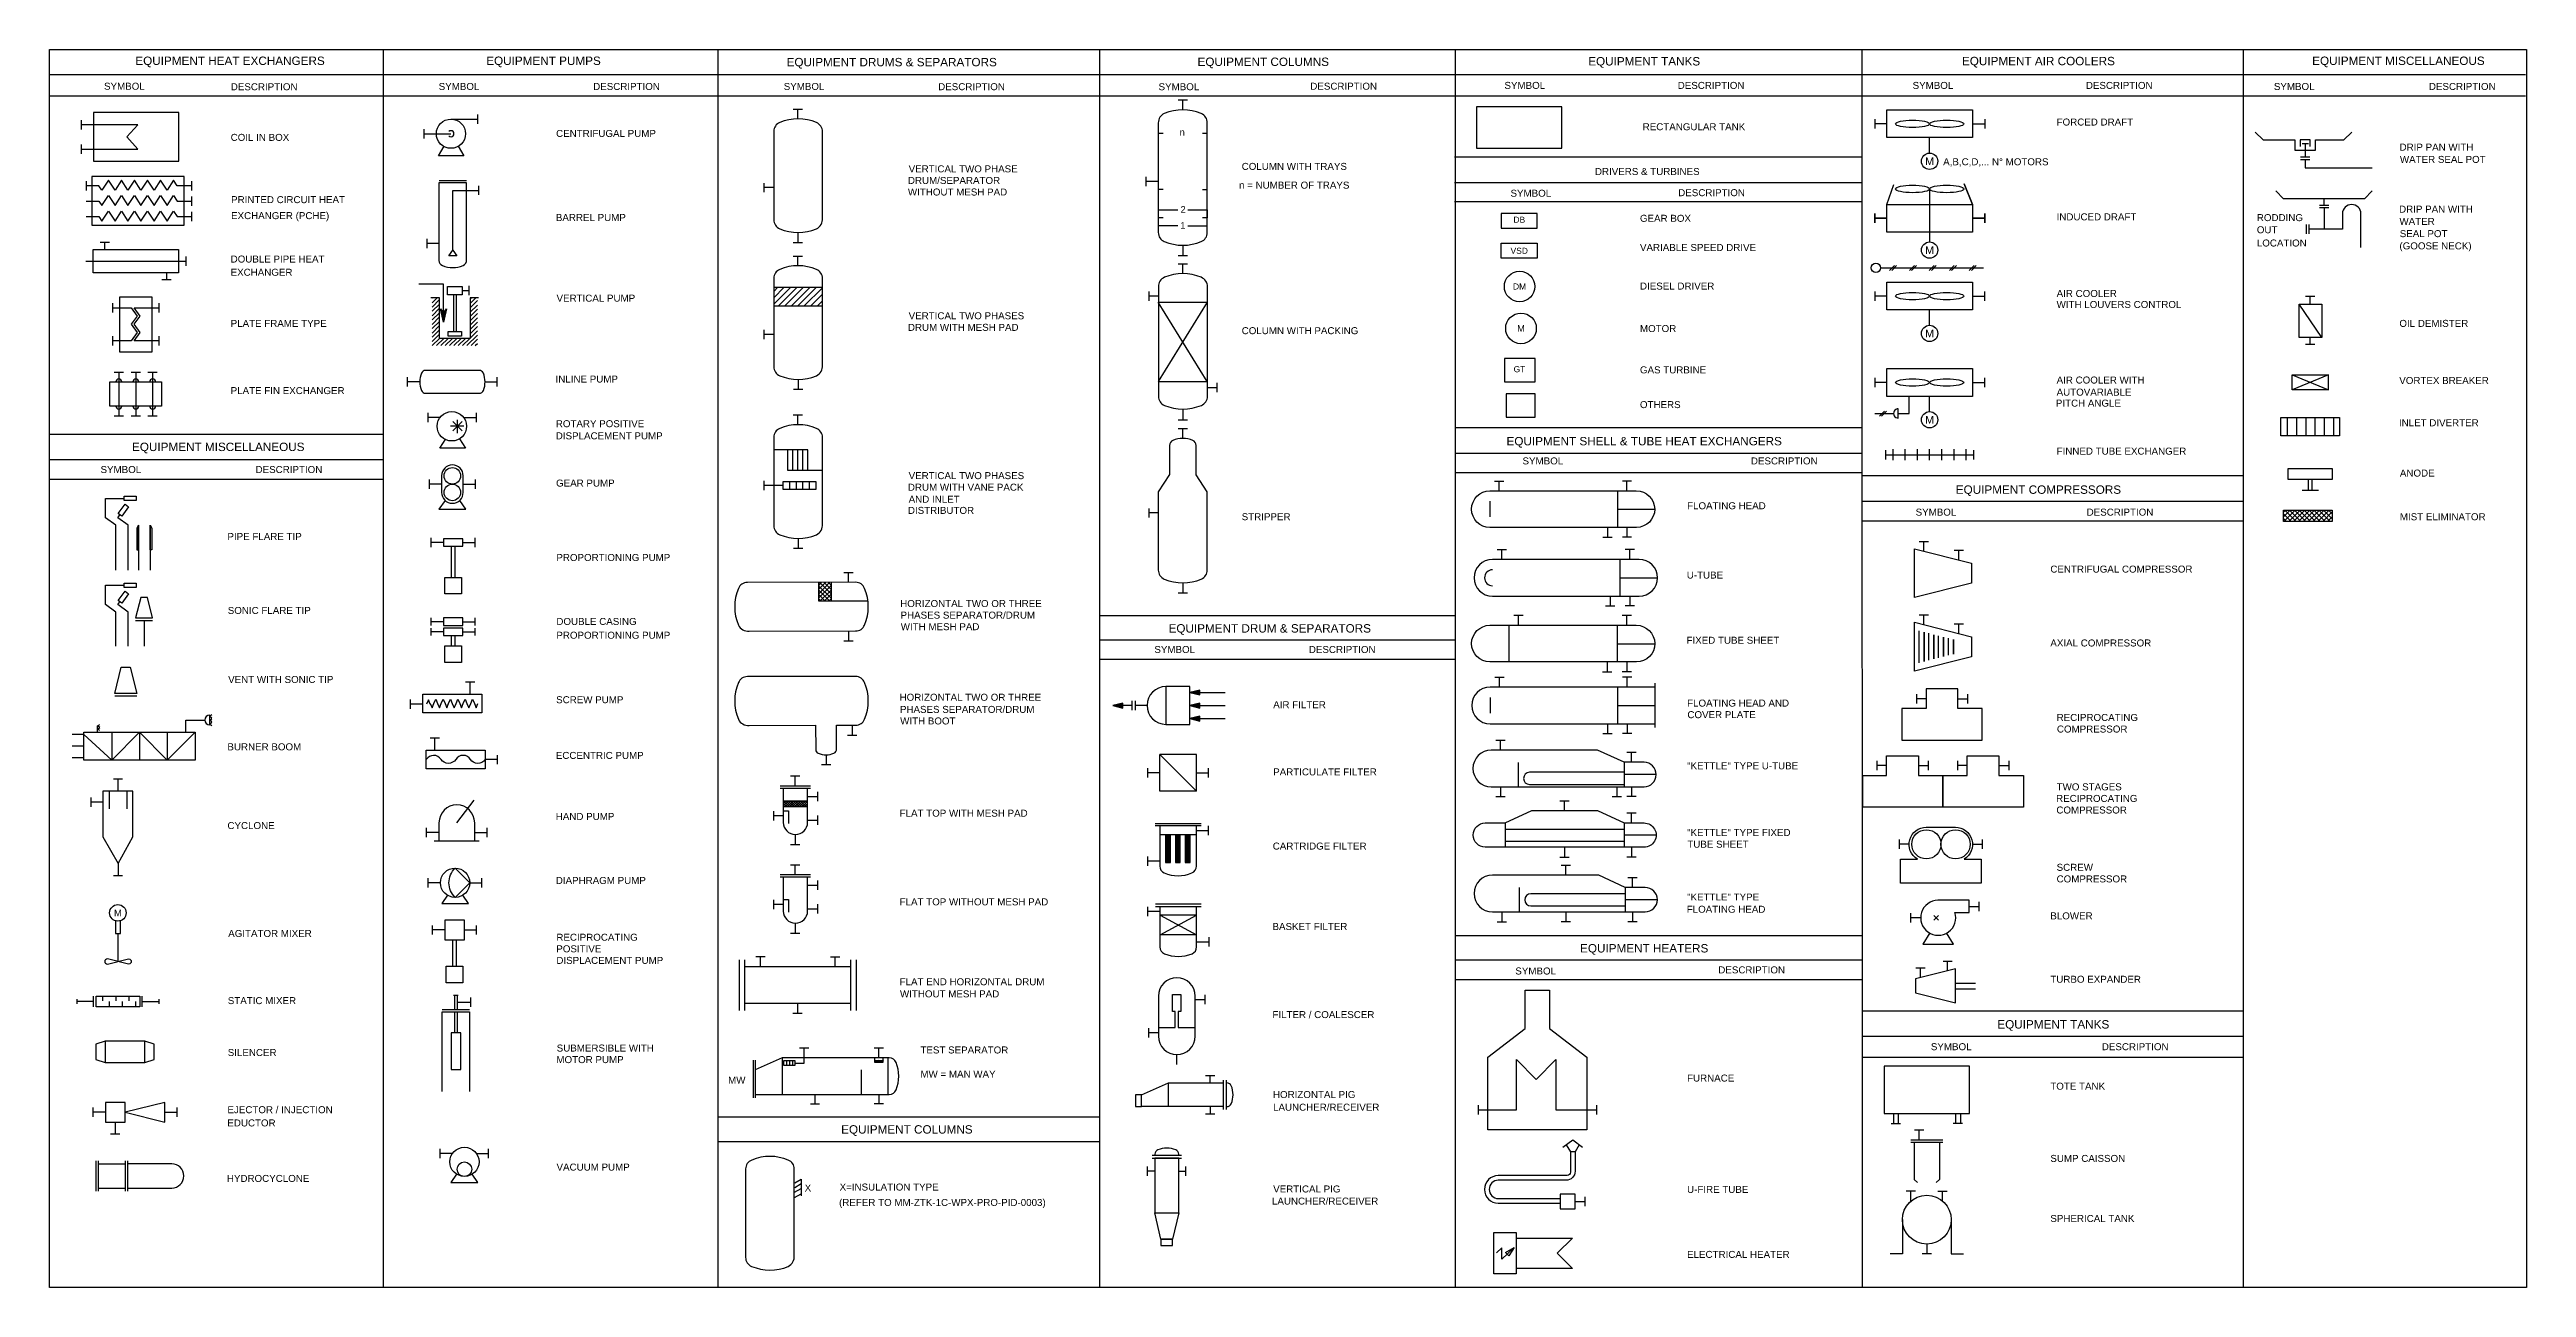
# Model space of a CAD drawing. Header units: millimetres. Extents: x 5268 to 6154, y 1306 to 1749.
import ezdxf
from ezdxf.enums import TextEntityAlignment as Align

# ---------------------------------------------------------------- set-up
doc = ezdxf.new("R2010")
doc.units = ezdxf.units.MM
for name, color, linetype in [('H', 3, 'Continuous'), ('P', 3, 'Continuous'), ('T', 2, 'Continuous')]:
    doc.layers.add(name, color=color, linetype=linetype)
doc.styles.get("Standard").update_dxf_attribs({"font": 'arial.ttf'})

msp = doc.modelspace()

# ---------------------------------------------------------------- texts
at = {"layer": 'T'}
for s, height, p in [('EQUIPMENT HEAT EXCHANGERS', 3, (5332.16, 1745.39)), ('EQUIPMENT PUMPS', 3, (5444.29, 1745.39)), ('EQUIPMENT DRUMS & SEPARATORS', 3, (5568.84, 1744.91)), ('EQUIPMENT COLUMNS', 3, (5701.75, 1745.03)), ('EQUIPMENT TANKS', 3, (5838.01, 1745.21)), ('EQUIPMENT AIR COOLERS', 3, (5979.03, 1745.29)), ('EQUIPMENT MISCELLANEOUS', 3, (6107.8, 1745.39)), ('SYMBOL', 2.5, (5294.37, 1736.28)), ('DESCRIPTION', 2.5, (5344.37, 1736.09)), ('SYMBOL', 2.5, (5414.07, 1736.2)), ('DESCRIPTION', 2.5, (5473.99, 1736.2)), ('SYMBOL', 2.5, (5537.49, 1736.2)), ('DESCRIPTION', 2.5, (5597.4, 1736.12)), ('SYMBOL', 2.5, (5671.57, 1736.09)), ('DESCRIPTION', 2.5, (5730.51, 1736.29)), ('SYMBOL', 2.5, (5795.3, 1736.58)), ('DESCRIPTION', 2.5, (5861.93, 1736.58)), ('SYMBOL', 2.5, (5941.3, 1736.58)), ('DESCRIPTION', 2.5, (6007.93, 1736.58)), ('SYMBOL', 2.5, (6070.52, 1736.2)), ('DESCRIPTION', 2.5, (6130.63, 1736.2)), ('M', 2.76, (5940.1, 1709.44)), ('DRIVERS & TURBINES', 2.5, (5839.11, 1705.76)), ('SYMBOL', 2.5, (5797.46, 1697.99)), ('DESCRIPTION', 2.5, (5862.11, 1698.19)), ('VSD', 2.17, (5793.31, 1677.4)), ('M', 2.76, (5940.1, 1677.63)), ('DM', 2.17, (5793.44, 1664.62)), ('M', 2.37, (5793.94, 1649.62)), ('M', 2.76, (5940.1, 1647.81)), ('M', 2.76, (5940.1, 1616.92)), ('EQUIPMENT MISCELLANEOUS', 3, (5327.95, 1607.23)), ('EQUIPMENT SHELL & TUBE HEAT EXCHANGERS', 3, (5838.01, 1609.27)), ('SYMBOL', 2.5, (5293.11, 1599.12)), ('DESCRIPTION', 2.5, (5353.23, 1599.12)), ('SYMBOL', 2.5, (5801.76, 1602.2)), ('DESCRIPTION', 2.5, (5888.11, 1602.2)), ('EQUIPMENT COMPRESSORS', 3, (5979.03, 1591.93)), ('SYMBOL', 2.5, (5942.38, 1583.87)), ('DESCRIPTION', 2.5, (6008.2, 1583.87)), ('EQUIPMENT DRUM & SEPARATORS', 3, (5704.07, 1542.28)), ('SYMBOL', 2.5, (5670.07, 1534.72)), ('DESCRIPTION', 2.5, (5729.99, 1534.72)), ('M', 2.37, (5292.04, 1440.47)), ('EQUIPMENT HEATERS', 3, (5838.01, 1427.8)), ('SYMBOL', 2.5, (5799.19, 1419.67)), ('DESCRIPTION', 2.5, (5876.45, 1420.07)), ('EQUIPMENT TANKS', 3, (5984.35, 1400.58)), ('SYMBOL', 2.5, (5947.83, 1392.58)), ('DESCRIPTION', 2.5, (6013.64, 1392.58)), ('EQUIPMENT COLUMNS', 3, (5574.27, 1362.98))]:
    msp.add_text(s, height=height, dxfattribs=at).set_placement(p, align=Align.MIDDLE_CENTER)
for s, height, p in [('COIL IN BOX', 2.5, (5332.38, 1716.73)), ('CENTRIFUGAL PUMP', 2.5, (5448.79, 1718.14)), ('n', 2.37, (5671.85, 1718.63)), (' RECTANGULAR TANK', 2.5, (5836.5, 1720.53)), ('FORCED DRAFT', 2.5, (5985.54, 1722.22)), ('A,B,C,D,... N° MOTORS', 2.5, (5944.95, 1708)), ('WATER SEAL POT', 2.5, (6108.33, 1708.85)), ('DRIP PAN WITH ', 2.5, (6108.21, 1713.24)), ('VERTICAL TWO PHASE', 2.5, (5574.9, 1705.46)), ('DRUM/SEPARATOR', 2.5, (5574.64, 1701.32)), ('n = NUMBER OF TRAYS', 2.5, (5693.07, 1699.64)), (' COLUMN WITH TRAYS', 2.5, (5693.07, 1706.35)), ('PRINTED CIRCUIT HEAT', 2.5, (5332.54, 1694.45)), ('WITHOUT MESH PAD', 2.5, (5574.64, 1697.18)), ('2', 2.37, (5672.17, 1691)), ('DRIP PAN WITH', 2.5, (6108.04, 1691.05)), ('EXCHANGER (PCHE)', 2.5, (5332.53, 1688.72)), ('BARREL PUMP', 2.5, (5448.71, 1688.05)), ('1', 2.37, (5672.07, 1685.28)), ('DB', 2.17, (5791.22, 1687.43)), ('GEAR BOX', 2.5, (5836.49, 1687.77)), ('INDUCED DRAFT', 2.5, (5985.54, 1688.29)), ('OUT', 2.5, (6057.15, 1683.67)), ('RODDING', 2.5, (6057.15, 1688.01)), ('WATER', 2.5, (6108.16, 1686.67)), ('SEAL POT', 2.5, (6108.27, 1682.28)), ('DOUBLE PIPE HEAT', 2.5, (5332.38, 1673.19)), ('VARIABLE SPEED DRIVE', 2.5, (5836.5, 1677.32)), ('LOCATION', 2.5, (6057.15, 1678.93)), ('(GOOSE NECK)', 2.5, (6108.16, 1677.9)), ('EXCHANGER', 2.5, (5332.37, 1668.46)), ('DIESEL DRIVER', 2.5, (5836.5, 1663.52)), ('VERTICAL PUMP', 2.5, (5448.95, 1659.2)), ('AIR COOLER', 2.5, (5985.54, 1660.87)), ('WITH LOUVERS CONTROL', 2.5, (5985.54, 1656.93)), ('PLATE FRAME TYPE', 2.5, (5332.38, 1650.16)), ('VERTICAL TWO PHASES', 2.5, (5574.9, 1652.89)), ('DRUM WITH MESH PAD', 2.5, (5574.64, 1648.75)), (' COLUMN WITH PACKING', 2.5, (5693.07, 1647.56)), ('MOTOR', 2.5, (5836.49, 1648.32)), ('OIL DEMISTER', 2.5, (6108.14, 1650.17)), ('INLINE PUMP', 2.5, (5448.61, 1630.25)), ('GT', 2.17, (5791.29, 1633.94)), ('GAS TURBINE', 2.5, (5836.49, 1633.53)), ('AIR COOLER WITH', 2.5, (5985.54, 1629.9)), ('VORTEX BREAKER', 2.5, (6108.1, 1629.74)), ('PLATE FIN EXCHANGER', 2.5, (5332.38, 1626.11)), ('OTHERS', 2.5, (5836.49, 1621.1)), ('AUTOVARIABLE', 2.5, (5985.54, 1625.56)), ('PITCH ANGLE', 2.5, (5985.26, 1621.62)), ('ROTARY POSITIVE', 2.5, (5448.69, 1614.27)), ('INLET DIVERTER', 2.5, (6107.98, 1614.6)), ('DISPLACEMENT PUMP', 2.5, (5448.69, 1609.93)), ('FINNED TUBE EXCHANGER', 2.5, (5985.54, 1604.45)), ('GEAR PUMP', 2.5, (5448.78, 1593.02)), ('VERTICAL TWO PHASES', 2.5, (5574.9, 1595.68)), ('ANODE', 2.5, (6108.32, 1596.6)), ('DRUM WITH VANE PACK', 2.5, (5574.64, 1591.54)), ('AND INLET', 2.5, (5574.91, 1587.24)), ('FLOATING HEAD', 2.5, (5853.35, 1584.91)), ('DISTRIBUTOR', 2.5, (5574.64, 1583.25)), (' STRIPPER', 2.5, (5693.07, 1580.99)), ('MIST ELIMINATOR', 2.5, (6108.32, 1580.98)), ('PIPE FLARE TIP', 2.5, (5331.23, 1573.9)), ('PROPORTIONING PUMP', 2.5, (5448.89, 1566.39)), ('U-TUBE', 2.5, (5853.24, 1560.1)), (' CENTRIFUGAL COMPRESSOR', 2.5, (5982.32, 1562.24)), ('HORIZONTAL TWO OR THREE', 2.5, (5571.88, 1549.91)), ('SONIC FLARE TIP', 2.5, (5331.35, 1547.45)), ('DOUBLE CASING', 2.5, (5448.89, 1543.51)), ('WITH MESH PAD', 2.5, (5572.08, 1541.63)), ('PHASES SEPARATOR/DRUM', 2.5, (5572, 1545.77)), ('PROPORTIONING PUMP', 2.5, (5448.89, 1538.58)), ('FIXED TUBE SHEET', 2.5, (5853.15, 1536.78)), (' AXIAL COMPRESSOR', 2.5, (5982.32, 1535.8)), ('VENT WITH SONIC TIP', 2.5, (5331.49, 1522.74)), ('SCREW PUMP', 2.5, (5448.81, 1515.5)), ('HORIZONTAL TWO OR THREE', 2.5, (5571.67, 1516.38)), ('AIR FILTER', 2.5, (5705.31, 1513.72)), ('FLOATING HEAD AND', 2.5, (5853.35, 1514.29)), ('WITH BOOT', 2.5, (5571.87, 1507.9)), ('PHASES SEPARATOR/DRUM', 2.5, (5571.79, 1512.04)), ('COVER PLATE', 2.5, (5853.46, 1510.15)), ('RECIPROCATING', 2.5, (5985.54, 1509.15)), ('COMPRESSOR', 2.5, (5985.64, 1505.01)), ('BURNER BOOM', 2.5, (5331.23, 1498.64)), ('ECCENTRIC PUMP', 2.5, (5448.69, 1495.57)), ('PARTICULATE FILTER', 2.5, (5705.31, 1489.67)), ('"KETTLE" TYPE U-TUBE', 2.5, (5853.35, 1491.85)), ('TWO STAGES', 2.5, (5985.54, 1484.32)), ('RECIPROCATING', 2.5, (5985.34, 1480.18)), ('CYCLONE', 2.5, (5331.23, 1470.46)), ('HAND PUMP', 2.5, (5448.68, 1473.72)), ('FLAT TOP WITH MESH PAD', 2.5, (5571.68, 1474.9)), ('COMPRESSOR', 2.5, (5985.44, 1476.03)), ('CARTRIDGE FILTER', 2.5, (5705.14, 1463.13)), ('"KETTLE" TYPE FIXED', 2.5, (5853.35, 1467.98)), ('TUBE SHEET', 2.5, (5853.43, 1463.79)), ('DIAPHRAGM PUMP', 2.5, (5448.69, 1450.82)), ('SCREW', 2.5, (5985.54, 1455.52)), ('COMPRESSOR', 2.5, (5985.53, 1451.37)), ('FLAT TOP WITHOUT MESH PAD', 2.5, (5571.68, 1443.17)), ('"KETTLE" TYPE', 2.5, (5853.35, 1444.9)), ('BASKET FILTER', 2.5, (5705.05, 1434.33)), ('FLOATING HEAD', 2.5, (5853.22, 1440.52)), (' BLOWER', 2.5, (5982.31, 1438.15)), ('AGITATOR MIXER', 2.5, (5331.51, 1431.84)), ('POSITIVE', 2.5, (5448.87, 1426.36)), ('RECIPROCATING', 2.5, (5448.89, 1430.5)), ('DISPLACEMENT PUMP', 2.5, (5448.89, 1422.22)), (' TURBO EXPANDER', 2.5, (5982.32, 1415.47)), ('STATIC MIXER', 2.5, (5331.35, 1407.82)), ('WITHOUT MESH PAD', 2.5, (5571.8, 1410.23)), ('FLAT END HORIZONTAL DRUM', 2.5, (5571.68, 1414.57)), ('FILTER / COALESCER', 2.5, (5705.02, 1402.82)), ('SILENCER', 2.5, (5331.34, 1389.25)), ('SUBMERSIBLE WITH', 2.5, (5449.01, 1390.85)), (' TEST SEPARATOR', 2.5, (5578.15, 1390.16)), ('MOTOR PUMP', 2.5, (5448.9, 1386.71)), (' MW = MAN WAY', 2.5, (5578.15, 1381.53)), ('FURNACE', 2.5, (5853.35, 1380.11)), ('MW', 2.5, (5510.32, 1379.36)), ('HORIZONTAL PIG', 2.5, (5705.22, 1374.21)), (' TOTE TANK', 2.5, (5982.31, 1377.2)), ('EDUCTOR', 2.5, (5331.2, 1364.05)), ('EJECTOR / INJECTION', 2.5, (5331.23, 1368.79)), ('LAUNCHER/RECEIVER', 2.5, (5705.25, 1369.68)), ('HYDROCYCLONE', 2.5, (5331.04, 1344.2)), ('VACUUM PUMP', 2.5, (5448.95, 1348.25)), (' SUMP CAISSON', 2.5, (5982.32, 1351.36)), ('X', 2.5, (5537.71, 1340.76)), ('(REFER TO MM-ZTK-1C-WPX-PRO-PID-0003)', 2.5, (5550.01, 1335.59)), ('X=INSULATION TYPE', 2.5, (5550.21, 1341.11)), ('LAUNCHER/RECEIVER', 2.5, (5704.85, 1336.09)), ('VERTICAL PIG', 2.5, (5705.3, 1340.42)), ('U-FIRE TUBE', 2.5, (5853.35, 1340.27)), (' SPHERICAL TANK', 2.5, (5982.32, 1329.86)), ('ELECTRICAL HEATER', 2.5, (5853.35, 1317.01))]:
    msp.add_text(s, height=height, dxfattribs=at).set_placement(p)

# ---------------------------------------------------------------- hatches: boundary and pattern name
at = {"layer": 'H', "linetype": 'Continuous'}
for points in [[(5666.84, 1458.45), (5668.58, 1458.45), (5668.58, 1468.47), (5666.84, 1468.47), (5666.84, 1458.45), (5666.84, 1458.45)], [(5670.32, 1458.45), (5672.09, 1458.45), (5672.09, 1468.47), (5670.32, 1468.47), (5670.32, 1458.45), (5670.32, 1458.45)], [(5673.83, 1458.45), (5675.61, 1458.45), (5675.61, 1468.47), (5673.83, 1468.47), (5673.83, 1458.45), (5673.83, 1458.45)]]:
    msp.add_hatch(color=256, dxfattribs=at).paths.add_polyline_path(points)
at = {"layer": 'P'}
h = msp.add_hatch(dxfattribs=at)
h.set_pattern_fill('NET', color=256, scale=0.386796, angle=45)
h.set_pattern_definition([(45, (6572.6583, -48.0821), (-0.8683817, 0.8683817), []), (135, (6572.6583, -48.0821), (-0.8683817, -0.8683817), [])])
h.paths.add_polyline_path([(6084.11, 1584.6), (6066.72, 1584.6), (6066.72, 1580.56), (6084.11, 1580.56)])
h = msp.add_hatch(dxfattribs=at)
h.set_pattern_fill('NET', color=256, scale=0.193398, angle=45)
h.set_pattern_definition([(45, (4205.86425, 664.1873), (-0.43419085, 0.43419085), []), (135, (4205.86425, 664.1873), (-0.43419085, -0.43419085), [])])
h.paths.add_polyline_path([(5538.76, 1478.51), (5538.76, 1480.53), (5530.06, 1480.53), (5530.06, 1478.51)])

# ---------------------------------------------------------------- linework, layer by layer
for p, q in [((5386.97, 1749.42), (5386.97, 1306.42)), ((5506.61, 1749.42), (5506.61, 1306.42)), ((5643.15, 1749.42), (5643.15, 1306.42)), ((5770.36, 1749.42), (5770.36, 1306.42)), ((5915.81, 1749.42), (5915.92, 1306.42)), ((6052.3, 1749.42), (6052.3, 1306.42)), ((6153.3, 1740.3), (5267.6, 1740.3)), ((5267.6, 1732.86), (6153.3, 1732.86)), ((5533.64, 1728.08), (5536.98, 1728.08)), ((5535.31, 1724.6), (5535.31, 1728.08)), ((5671.3, 1731.43), (5674.64, 1731.43)), ((5672.97, 1727.92), (5672.97, 1731.43)), ((5278.99, 1720.84), (5278.99, 1724.19)), ((5401.56, 1717.63), (5401.56, 1720.97)), ((5411.16, 1724.55), (5420.84, 1724.55)), ((5420.84, 1722.88), (5420.84, 1726.22)), ((5664.2, 1719.43), (5665.98, 1719.43)), ((5680, 1719.43), (5681.74, 1719.43)), ((5920.48, 1724.47), (5920.48, 1721.13)), ((5924.83, 1722.8), (5920.48, 1722.8)), ((5955.45, 1722.8), (5959.8, 1722.8)), ((5959.8, 1724.47), (5959.8, 1721.13)), ((5278.99, 1712.08), (5278.99, 1715.42)), ((5770.21, 1710.98), (5915.84, 1710.98)), ((5940.1, 1712.36), (5940.1, 1717.89)), ((6076.1, 1710.84), (6072.76, 1710.84)), ((6075.61, 1715.71), (6073.35, 1715.71)), ((6074.43, 1715.71), (6074.43, 1710.84)), ((5280.66, 1702.33), (5280.66, 1698.99)), ((5318.35, 1702.33), (5318.35, 1698.99)), ((5406.97, 1702.58), (5416.74, 1702.58)), ((5523.13, 1701.63), (5523.13, 1698.36)), ((5659.85, 1700.46), (5659.85, 1703.8)), ((5664.2, 1702.13), (5659.85, 1702.13)), ((5770.21, 1701.86), (5915.84, 1701.86)), ((6076.1, 1709.93), (6072.76, 1709.93)), ((5318.35, 1696.8), (5318.35, 1693.46)), ((5421.16, 1697.4), (5421.16, 1700.67)), ((5526.65, 1700.03), (5523.13, 1700.03)), ((5665.98, 1699.28), (5664.2, 1699.28)), ((5680, 1699.28), (5681.74, 1699.28)), ((5915.84, 1694.94), (5770.21, 1694.94)), ((5924.83, 1693.99), (5927.33, 1701.09)), ((5924.83, 1693.99), (5927.33, 1701.09)), ((5924.83, 1693.99), (5955.45, 1693.99)), ((5924.83, 1684.07), (5924.83, 1693.99)), ((5940.1, 1699.52), (5940.1, 1680.56)), ((5940.1, 1699.52), (5940.1, 1680.56)), ((5955.45, 1693.99), (5955.45, 1684.07)), ((6082.87, 1693.63), (6079.53, 1693.63)), ((6082.87, 1692.72), (6079.53, 1692.72)), ((6081.2, 1693.63), (6081.2, 1695.96)), ((6081.2, 1692.72), (6081.2, 1685.1)), ((5318.35, 1691.3), (5318.35, 1687.96)), ((5535.31, 1683.92), (5535.31, 1680.41)), ((5664.2, 1692.01), (5671.23, 1692.01)), ((5665.98, 1689.19), (5664.2, 1689.19)), ((5671.23, 1686.27), (5664.2, 1686.27)), ((5674.75, 1686.27), (5681.74, 1686.27)), ((5955.45, 1684.07), (5924.83, 1684.07)), ((6074.83, 1686.77), (6074.83, 1683.43)), ((6075.77, 1686.77), (6075.77, 1683.43)), ((5285.76, 1680.5), (5289.1, 1680.5)), ((5287.43, 1677.89), (5287.43, 1680.5)), ((5316.34, 1675.39), (5316.34, 1672.04)), ((5402.62, 1678.36), (5402.62, 1681.63)), ((5406.97, 1679.96), (5402.62, 1679.96)), ((5533.64, 1680.41), (5536.98, 1680.41)), ((5533.64, 1675.5), (5536.98, 1675.5)), ((5535.31, 1672.02), (5535.31, 1675.5)), ((5671.3, 1675.72), (5674.64, 1675.72)), ((5672.97, 1679.24), (5672.97, 1675.72)), ((5311.09, 1666.96), (5307.75, 1666.96)), ((5309.42, 1669.54), (5309.42, 1666.96)), ((5671.3, 1672.73), (5674.64, 1672.73)), ((5672.97, 1669.22), (5672.97, 1672.73)), ((5922.57, 1671.3), (5959.38, 1671.3)), ((5927.58, 1672.14), (5925.8, 1670.36)), ((5928.24, 1672.14), (5926.57, 1670.36)), ((5934.68, 1672.14), (5932.9, 1670.36)), ((5935.41, 1672.14), (5933.67, 1670.36)), ((5941.77, 1672.14), (5940, 1670.36)), ((5942.5, 1672.14), (5940.77, 1670.36)), ((5948.94, 1672.14), (5947.2, 1670.36)), ((5949.71, 1672.14), (5947.93, 1670.36)), ((5956.04, 1672.14), (5954.3, 1670.36)), ((5956.8, 1672.14), (5955.03, 1670.36)), ((5290.1, 1658.61), (5290.1, 1655.27)), ((5306.74, 1658.61), (5306.74, 1655.27)), ((5404.64, 1660.58), (5404.46, 1660.34)), ((5406.24, 1660.58), (5404.46, 1658.81)), ((5407.07, 1659.92), (5404.46, 1657.24)), ((5407.07, 1658.32), (5404.46, 1655.75)), ((5407.07, 1656.82), (5404.46, 1654.15)), ((5412.08, 1661.66), (5412.08, 1648.54)), ((5412.99, 1661.66), (5412.99, 1648.54)), ((5415.15, 1663.16), (5417.75, 1663.16)), ((5417.75, 1661.49), (5417.75, 1664.83)), ((5418.59, 1660.58), (5418, 1660.06)), ((5420.09, 1660.58), (5418, 1658.5)), ((5420.68, 1659.57), (5418, 1657)), ((5420.68, 1657.97), (5418, 1655.4)), ((5526.65, 1664.33), (5544.08, 1664.33)), ((5526.65, 1657.65), (5544.08, 1657.65)), ((5660.8, 1662.78), (5660.8, 1659.54)), ((5664.2, 1661.11), (5660.8, 1661.11)), ((5920.48, 1662.85), (5920.48, 1659.51)), ((5924.83, 1661.18), (5920.48, 1661.18)), ((5955.45, 1661.18), (5959.8, 1661.18)), ((5959.8, 1659.51), (5959.8, 1662.85)), ((6080.37, 1646.42), (6072.26, 1658.35)), ((6077.93, 1661.03), (6074.59, 1661.03)), ((6076.26, 1658.35), (6076.26, 1661.03)), ((5407.07, 1655.22), (5404.46, 1652.65)), ((5407.07, 1653.73), (5404.46, 1651.05)), ((5407.07, 1652.13), (5404.46, 1649.55)), ((5407.07, 1650.63), (5404.46, 1647.95)), ((5407.07, 1649.07), (5404.46, 1646.46)), ((5420.68, 1656.48), (5418, 1653.9)), ((5420.68, 1654.91), (5418, 1652.3)), ((5420.68, 1653.38), (5418, 1650.81)), ((5420.68, 1651.88), (5418, 1649.2)), ((5420.68, 1650.32), (5418, 1647.71)), ((5420.68, 1648.79), (5418, 1646.14)), ((5523.13, 1649.06), (5523.13, 1645.79)), ((5940.1, 1650.74), (5940.1, 1656.27)), ((5290.1, 1646.85), (5290.1, 1643.51)), ((5306.74, 1646.85), (5306.74, 1643.51)), ((5407.14, 1646.04), (5404.46, 1643.46)), ((5408.64, 1646.04), (5406.06, 1643.46)), ((5410.24, 1646.04), (5407.56, 1643.46)), ((5411.73, 1646.04), (5409.16, 1643.46)), ((5413.34, 1646.04), (5410.66, 1643.46)), ((5414.83, 1646.04), (5412.22, 1643.46)), ((5416.4, 1646.04), (5413.75, 1643.46)), ((5417.93, 1646.04), (5415.32, 1643.46)), ((5420.68, 1647.22), (5416.81, 1643.46)), ((5420.68, 1645.73), (5418.42, 1643.46)), ((5526.65, 1647.46), (5523.13, 1647.46)), ((6077.93, 1643.84), (6074.59, 1643.84)), ((6076.26, 1643.84), (6076.26, 1646.42)), ((5290.7, 1633.98), (5294.04, 1633.98)), ((5292.37, 1633.98), (5292.37, 1618.29)), ((5296.79, 1633.98), (5300.13, 1633.98)), ((5298.46, 1633.98), (5298.46, 1618.29)), ((5302.81, 1633.98), (5306.15, 1633.98)), ((5304.48, 1633.98), (5304.48, 1618.29)), ((5395.66, 1628.83), (5395.66, 1632.17)), ((5400.01, 1630.5), (5395.66, 1630.5)), ((5423.39, 1630.52), (5427.74, 1630.52)), ((5427.74, 1628.85), (5427.74, 1632.19)), ((5535.35, 1631.35), (5535.35, 1627.83)), ((5920.48, 1631.88), (5920.48, 1628.61)), ((5924.83, 1630.28), (5920.48, 1630.28)), ((5955.45, 1630.28), (5959.8, 1630.28)), ((5959.8, 1628.61), (5959.8, 1631.88)), ((6069.82, 1632.99), (6082.77, 1632.99)), ((5533.68, 1627.83), (5537.02, 1627.83)), ((5681.74, 1628.47), (5685.19, 1628.47)), ((5685.19, 1630.14), (5685.19, 1626.8)), ((5940.1, 1619.84), (5940.1, 1625.27)), ((5290.7, 1618.29), (5294.04, 1618.29)), ((5296.79, 1618.29), (5300.13, 1618.29)), ((5302.81, 1618.29), (5306.15, 1618.29)), ((5403.03, 1616.01), (5403.03, 1619.35)), ((5407.49, 1617.68), (5403.03, 1617.68)), ((5415.84, 1614.59), (5411.07, 1614.59)), ((5411.8, 1612.92), (5415.15, 1616.26)), ((5415.15, 1612.92), (5411.8, 1616.26)), ((5413.47, 1612.19), (5413.47, 1616.95)), ((5415.91, 1617.68), (5420.33, 1617.68)), ((5420.33, 1616.01), (5420.33, 1619.35)), ((5533.64, 1618.65), (5536.98, 1618.65)), ((5535.31, 1615.13), (5535.31, 1618.65)), ((5671.3, 1616.95), (5674.64, 1616.95)), ((5671.3, 1613.79), (5674.64, 1613.79)), ((5672.97, 1620.47), (5672.97, 1616.95)), ((5672.97, 1610.27), (5672.97, 1613.79)), ((5915.86, 1613.98), (5770.23, 1613.98)), ((5920.48, 1619.18), (5927.23, 1619.18)), ((5923.99, 1620.01), (5922.22, 1618.27)), ((5924.65, 1620.01), (5922.88, 1618.27)), ((6068.08, 1611.17), (6068.08, 1617.71)), ((6071.42, 1611.17), (6071.42, 1617.71)), ((6074.76, 1611.17), (6074.76, 1617.71)), ((6078, 1611.17), (6078, 1617.71)), ((6081.34, 1611.17), (6081.34, 1617.71)), ((6084.68, 1611.17), (6084.68, 1617.71)), ((5267.6, 1611.8), (5386.97, 1611.8)), ((5533.5, 1598.78), (5533.5, 1606.19)), ((5535.31, 1598.78), (5535.31, 1606.19)), ((5537.09, 1598.78), (5537.09, 1606.19)), ((5915.86, 1604.86), (5770.23, 1604.86)), ((5924.41, 1602.72), (5924.41, 1606.06)), ((5924.41, 1604.39), (5955.87, 1604.39)), ((5927.06, 1602.48), (5927.06, 1606.41)), ((5931.41, 1602.48), (5931.41, 1606.41)), ((5935.75, 1602.48), (5935.75, 1606.41)), ((5940.1, 1602.48), (5940.1, 1606.41)), ((5944.52, 1602.48), (5944.52, 1606.41)), ((5948.87, 1602.48), (5948.87, 1606.41)), ((5953.22, 1602.48), (5953.22, 1606.41)), ((5955.87, 1602.72), (5955.87, 1606.06)), ((5267.6, 1602.68), (5386.97, 1602.68)), ((5267.6, 1595.72), (5386.97, 1595.72)), ((5403.45, 1592.22), (5403.45, 1595.56)), ((5419.91, 1592.22), (5419.91, 1595.56)), ((5523.06, 1595.02), (5523.06, 1591.68)), ((5915.87, 1597.9), (5770.23, 1597.9)), ((5784.5, 1594.98), (5787.84, 1594.98)), ((5786.16, 1591.5), (5786.16, 1594.98)), ((5833.52, 1594.98), (5830.25, 1594.98)), ((5831.85, 1591.5), (5831.85, 1594.98)), ((6052.3, 1596.81), (5915.9, 1596.81)), ((6075.6, 1591.72), (6075.6, 1595.58)), ((6076.92, 1591.72), (6076.92, 1595.58)), ((5407.8, 1593.89), (5403.45, 1593.89)), ((5415.56, 1593.89), (5419.91, 1593.89)), ((5530.06, 1593.35), (5523.06, 1593.35)), ((5532.39, 1592), (5532.39, 1594.78)), ((5534.75, 1592), (5534.75, 1594.78)), ((5537.09, 1592), (5537.09, 1594.78)), ((5539.42, 1592), (5539.42, 1594.78)), ((5782.83, 1587.74), (5782.83, 1582.14)), ((5828.41, 1591.5), (5828.41, 1578.38)), ((6052.2, 1587.69), (5915.9, 1587.69)), ((6073.34, 1591.72), (6079.25, 1591.72)), ((5299.43, 1579.2), (5299.43, 1563.09)), ((5303.54, 1579.2), (5303.54, 1563.09)), ((5660.8, 1585.22), (5660.8, 1581.95)), ((5664.2, 1583.62), (5660.8, 1583.62)), ((5824.93, 1578.38), (5824.93, 1574.94)), ((5828.41, 1584.96), (5841.77, 1584.96)), ((5831.85, 1578.38), (5831.85, 1574.94)), ((6052.2, 1580.69), (5915.9, 1580.69)), ((5404.15, 1571.29), (5404.15, 1574.63)), ((5408.46, 1572.96), (5404.15, 1572.96)), ((5411.32, 1560.54), (5411.32, 1571.64)), ((5412.64, 1560.54), (5412.64, 1571.64)), ((5415.49, 1572.96), (5419.84, 1572.96)), ((5419.84, 1571.29), (5419.84, 1574.63)), ((5533.68, 1570.95), (5537.02, 1570.95)), ((5535.35, 1574.46), (5535.35, 1570.95)), ((5785.4, 1570.45), (5788.74, 1570.45)), ((5787.07, 1566.94), (5787.07, 1570.45)), ((5823.26, 1574.94), (5826.6, 1574.94)), ((5833.52, 1574.94), (5830.25, 1574.94)), ((5834.53, 1570.45), (5831.19, 1570.45)), ((5832.86, 1566.94), (5832.86, 1570.45)), ((5936.34, 1573.42), (5939.69, 1573.42)), ((5938.02, 1569.91), (5938.02, 1573.42)), ((5948.94, 1570.26), (5952.28, 1570.26)), ((5950.61, 1566.74), (5950.61, 1570.26)), ((5551.7, 1562.28), (5555.04, 1562.28)), ((5553.37, 1558.77), (5553.37, 1562.28)), ((5829.35, 1566.94), (5829.35, 1553.82)), ((5829.35, 1560.32), (5842.71, 1560.32)), ((5543.66, 1558.77), (5542.76, 1557.76)), ((5545.26, 1558.77), (5542.76, 1556.26)), ((5546.76, 1558.77), (5542.76, 1554.69)), ((5547.28, 1557.69), (5542.76, 1553.16)), ((5542.76, 1557.44), (5547.28, 1552.92)), ((5542.76, 1555.95), (5546.69, 1552.02)), ((5542.76, 1554.35), (5545.09, 1552.02)), ((5543, 1558.77), (5547.28, 1554.52)), ((5547.28, 1556.09), (5543.18, 1552.02)), ((5544.6, 1558.77), (5547.28, 1556.02)), ((5547.28, 1554.59), (5544.67, 1552.02)), ((5546.1, 1558.77), (5547.28, 1557.62)), ((5547.28, 1553.02), (5546.27, 1552.02)), ((5547.28, 1552.02), (5547.28, 1558.77)), ((5671.3, 1554.98), (5674.64, 1554.98)), ((5672.97, 1558.39), (5672.97, 1554.98)), ((5825.83, 1553.82), (5825.83, 1550.3)), ((5832.86, 1553.82), (5832.86, 1550.3)), ((5298.35, 1545.07), (5304.44, 1545.07)), ((5301.45, 1545.07), (5301.45, 1535.89)), ((5404.15, 1543.32), (5404.15, 1545.99)), ((5408.46, 1544.67), (5404.15, 1544.67)), ((5404.15, 1539.73), (5404.15, 1542.41)), ((5415.49, 1544.67), (5419.84, 1544.67)), ((5419.84, 1543.32), (5419.84, 1545.99)), ((5419.84, 1539.73), (5419.84, 1542.41)), ((5643.15, 1546.83), (5770.36, 1546.83)), ((5789.58, 1543.38), (5789.58, 1530.26)), ((5794.76, 1546.89), (5791.42, 1546.89)), ((5793.09, 1543.38), (5793.09, 1546.89)), ((5824.16, 1550.3), (5827.5, 1550.3)), ((5828.34, 1543.38), (5828.34, 1530.26)), ((5833.52, 1546.89), (5830.18, 1546.89)), ((5834.53, 1550.3), (5831.19, 1550.3)), ((5831.85, 1543.38), (5831.85, 1546.89)), ((5936.34, 1547.12), (5939.69, 1547.12)), ((5938.02, 1543.6), (5938.02, 1547.12)), ((5948.94, 1543.85), (5952.28, 1543.85)), ((5950.61, 1540.44), (5950.61, 1543.85)), ((5408.46, 1541.09), (5404.15, 1541.09)), ((5411.32, 1535.97), (5411.32, 1539.73)), ((5412.64, 1535.97), (5412.64, 1539.73)), ((5415.49, 1541.09), (5419.84, 1541.09)), ((5551.7, 1537.82), (5555.04, 1537.82)), ((5553.37, 1541.33), (5553.37, 1537.82)), ((5643.15, 1538.17), (5770.36, 1538.17)), ((5828.34, 1536.8), (5841.77, 1536.8)), ((5936.42, 1530), (5936.42, 1541.34)), ((5939.86, 1530.9), (5939.86, 1540.51)), ((5943.34, 1531.74), (5943.34, 1539.6)), ((5946.85, 1532.68), (5946.85, 1538.77)), ((5643.15, 1531.21), (5770.36, 1531.21)), ((5784.57, 1524.76), (5787.9, 1524.76)), ((5786.23, 1521.25), (5786.23, 1524.76)), ((5823.15, 1526.78), (5826.49, 1526.78)), ((5824.82, 1530.26), (5824.82, 1526.78)), ((5833.52, 1526.78), (5830.18, 1526.78)), ((5833.59, 1524.76), (5830.25, 1524.76)), ((5831.85, 1530.26), (5831.85, 1526.78)), ((5831.92, 1521.25), (5831.92, 1524.76)), ((5298.77, 1517.99), (5290.91, 1517.99)), ((5396.77, 1513.53), (5396.77, 1516.87)), ((5401.12, 1515.2), (5396.77, 1515.2)), ((5419.74, 1523.03), (5416.4, 1523.03)), ((5418.07, 1518.68), (5418.07, 1523.03)), ((5654.84, 1513.01), (5654.84, 1516.35)), ((5656.09, 1513.01), (5656.09, 1516.35)), ((5666.94, 1521.46), (5666.94, 1507.93)), ((5675.54, 1519.38), (5688.07, 1519.38)), ((5782.89, 1517.49), (5782.89, 1511.89)), ((5828.41, 1521.25), (5828.41, 1508.13)), ((5841.87, 1522.61), (5841.87, 1506.81)), ((5935.41, 1518.79), (5935.41, 1515.45)), ((5938.85, 1517.12), (5935.41, 1517.12)), ((5950.19, 1517.12), (5953.71, 1517.12)), ((5953.71, 1518.79), (5953.71, 1515.45)), ((5284.8, 1505.11), (5284.8, 1507.44)), ((5554.69, 1507.58), (5554.69, 1504.07)), ((5654.84, 1514.68), (5647.98, 1514.68)), ((5649.75, 1514.68), (5651.08, 1515.03)), ((5649.75, 1514.68), (5651.08, 1515.03)), ((5651.08, 1514.37), (5649.75, 1514.68)), ((5651.08, 1514.37), (5649.75, 1514.68)), ((5651.08, 1515.03), (5651.08, 1514.37)), ((5651.08, 1515.03), (5651.08, 1514.37)), ((5660.19, 1514.68), (5656.09, 1514.68)), ((5675.54, 1514.68), (5688.07, 1514.68)), ((5675.54, 1510.02), (5688.07, 1510.02)), ((5677.31, 1514.68), (5678.64, 1515.03)), ((5677.31, 1514.68), (5678.64, 1515.03)), ((5678.64, 1514.37), (5677.31, 1514.68)), ((5678.64, 1514.37), (5677.31, 1514.68)), ((5677.31, 1510.02), (5678.64, 1510.33)), ((5677.31, 1510.02), (5678.64, 1510.33)), ((5678.64, 1509.67), (5677.31, 1510.02)), ((5678.64, 1509.67), (5677.31, 1510.02)), ((5678.64, 1515.03), (5678.64, 1514.37)), ((5678.64, 1515.03), (5678.64, 1514.37)), ((5678.64, 1510.33), (5678.64, 1509.67)), ((5678.64, 1510.33), (5678.64, 1509.67)), ((5824.93, 1508.13), (5824.93, 1504.65)), ((5828.41, 1514.67), (5841.87, 1514.67)), ((5831.92, 1508.13), (5831.92, 1504.65)), ((5279.9, 1500.12), (5275.67, 1500.12)), ((5309.72, 1495.09), (5319.7, 1505.11)), ((5407.14, 1502.99), (5403.8, 1502.99)), ((5405.47, 1498.64), (5405.47, 1502.99)), ((5553.02, 1504.07), (5556.36, 1504.07)), ((5784.98, 1502.22), (5788.32, 1502.22)), ((5786.65, 1498.7), (5786.65, 1502.22)), ((5823.26, 1504.65), (5826.6, 1504.65)), ((5833.59, 1504.65), (5830.25, 1504.65)), ((5835.09, 1497.87), (5831.85, 1497.87)), ((5833.52, 1494.35), (5833.52, 1497.87)), ((5279.9, 1495.99), (5275.67, 1495.99)), ((5427.78, 1493.68), (5427.78, 1496.92)), ((5532.67, 1489.45), (5536.01, 1489.45)), ((5534.34, 1485.94), (5534.34, 1489.45)), ((5543.7, 1493.6), (5547.03, 1493.6)), ((5545.37, 1497.01), (5545.37, 1493.6)), ((5660.37, 1492.29), (5660.37, 1488.95)), ((5664.72, 1490.62), (5660.37, 1490.62)), ((5677.83, 1490.62), (5682.18, 1490.62)), ((5682.18, 1488.95), (5682.18, 1492.29)), ((5792.92, 1494.28), (5792.92, 1485.58)), ((5830.84, 1494.28), (5830.84, 1485.58)), ((5842.29, 1489.93), (5830.84, 1489.93)), ((5921.21, 1494.82), (5921.21, 1491.48)), ((5924.72, 1493.15), (5921.21, 1493.15)), ((5936.1, 1493.15), (5939.58, 1493.15)), ((5939.58, 1494.82), (5939.58, 1491.48)), ((5950.12, 1494.82), (5950.12, 1491.48)), ((5953.53, 1493.15), (5950.12, 1493.15)), ((5964.91, 1493.15), (5968.39, 1493.15)), ((5968.39, 1494.82), (5968.39, 1491.48)), ((5282.31, 1481.71), (5282.31, 1478.37)), ((5286.66, 1480.04), (5282.31, 1480.04)), ((5288.92, 1483.97), (5288.92, 1477.71)), ((5293.66, 1488.32), (5290.42, 1488.32)), ((5292.09, 1483.97), (5292.09, 1488.32)), ((5295.19, 1483.97), (5295.19, 1477.71)), ((5413.34, 1472.75), (5419.49, 1480.79)), ((5528.91, 1485.94), (5539.84, 1485.94)), ((5528.91, 1485.1), (5539.84, 1485.1)), ((5530.06, 1480.53), (5538.76, 1480.53)), ((5538.76, 1482.12), (5542.27, 1482.12)), ((5542.27, 1483.79), (5542.27, 1480.45)), ((5784.98, 1482.1), (5788.32, 1482.1)), ((5786.65, 1485.58), (5786.65, 1482.1)), ((5811.22, 1480.5), (5807.88, 1480.5)), ((5809.55, 1477.06), (5809.55, 1480.5)), ((5826.6, 1482.1), (5829.94, 1482.1)), ((5828.27, 1485.58), (5828.27, 1482.1)), ((5835.09, 1482.1), (5831.85, 1482.1)), ((5833.52, 1485.58), (5833.52, 1482.1)), ((5402.48, 1467.6), (5402.48, 1470.9)), ((5424.09, 1467.6), (5424.09, 1470.9)), ((5526.54, 1476.87), (5526.54, 1473.52)), ((5530.06, 1475.19), (5526.54, 1475.19)), ((5530.06, 1478.51), (5538.76, 1478.51)), ((5538.76, 1473.65), (5542.27, 1473.65)), ((5542.27, 1475.32), (5542.27, 1471.98)), ((5663.05, 1472.51), (5679.5, 1472.51)), ((5663.05, 1471.68), (5679.5, 1471.68)), ((5682.18, 1468.23), (5682.18, 1471.57)), ((5788.25, 1472.64), (5788.25, 1463.98)), ((5830.84, 1472.64), (5830.84, 1463.98)), ((5835.09, 1476.16), (5831.85, 1476.16)), ((5833.52, 1472.64), (5833.52, 1476.16)), ((5406.9, 1469.27), (5402.48, 1469.27)), ((5405.23, 1466.24), (5421.27, 1466.24)), ((5419.67, 1469.27), (5424.09, 1469.27)), ((5532.67, 1464.92), (5536.01, 1464.92)), ((5534.34, 1468.4), (5534.34, 1464.92)), ((5664.72, 1468.47), (5677.83, 1468.47)), ((5677.83, 1469.9), (5682.18, 1469.9)), ((5788.25, 1470.48), (5830.84, 1470.48)), ((5788.25, 1466.13), (5830.84, 1466.13)), ((5809.55, 1463.98), (5809.55, 1460.46)), ((5842.29, 1468.33), (5830.84, 1468.33)), ((5833.52, 1463.98), (5833.52, 1460.46)), ((5929.25, 1466.67), (5929.25, 1463.36)), ((5932.76, 1465.04), (5929.25, 1465.04)), ((5955.45, 1465.04), (5958.96, 1465.04)), ((5958.96, 1466.67), (5958.96, 1463.36)), ((5293.66, 1453.74), (5290.42, 1453.74)), ((5528.91, 1454.2), (5539.84, 1454.2)), ((5528.91, 1453.37), (5539.84, 1453.37)), ((5532.67, 1457.72), (5536.01, 1457.72)), ((5534.34, 1454.2), (5534.34, 1457.72)), ((5660.37, 1460.65), (5660.37, 1457.31)), ((5664.72, 1458.97), (5660.37, 1458.97)), ((5807.88, 1460.46), (5811.22, 1460.46)), ((5811.64, 1457.37), (5808.3, 1457.37)), ((5809.97, 1453.96), (5809.97, 1457.37)), ((5835.09, 1460.46), (5831.85, 1460.46)), ((5403.05, 1449.56), (5403.05, 1452.9)), ((5407.4, 1451.23), (5403.05, 1451.23)), ((5417.89, 1451.23), (5422.21, 1451.23)), ((5422.21, 1449.56), (5422.21, 1452.9)), ((5526.54, 1445.13), (5526.54, 1441.79)), ((5538.76, 1450.39), (5542.27, 1450.39)), ((5542.27, 1452.06), (5542.27, 1448.72)), ((5793.33, 1449.54), (5793.33, 1440.84)), ((5831.26, 1449.54), (5831.26, 1440.84)), ((5842.71, 1445.19), (5831.26, 1445.19)), ((5835.51, 1453.02), (5832.17, 1453.02)), ((5833.83, 1449.54), (5833.83, 1453.02)), ((5957.71, 1444.47), (5957.71, 1441.13)), ((5404.64, 1432.69), (5404.64, 1435.96)), ((5420.33, 1432.69), (5420.33, 1435.96)), ((5530.06, 1443.46), (5526.54, 1443.46)), ((5534.34, 1436.67), (5534.34, 1433.19)), ((5538.76, 1441.91), (5542.27, 1441.91)), ((5542.27, 1443.58), (5542.27, 1440.24)), ((5660.47, 1439.35), (5660.47, 1442.69)), ((5664.82, 1441.02), (5660.47, 1441.02)), ((5663.15, 1443.7), (5679.57, 1443.7)), ((5663.15, 1442.76), (5679.57, 1442.76)), ((5785.4, 1437.32), (5788.74, 1437.32)), ((5787.07, 1440.84), (5787.07, 1437.32)), ((5811.64, 1437.32), (5808.3, 1437.32)), ((5809.97, 1440.84), (5809.97, 1437.32)), ((5835.51, 1437.32), (5832.17, 1437.32)), ((5833.83, 1440.84), (5833.83, 1437.32)), ((5933.32, 1440.4), (5933.32, 1437.06)), ((5936.83, 1438.73), (5933.32, 1438.73)), ((5941.67, 1437.89), (5943.34, 1439.56)), ((5943.34, 1437.89), (5941.67, 1439.56)), ((5954.2, 1442.8), (5957.71, 1442.8)), ((5292.09, 1423.07), (5292.09, 1433.09)), ((5408.99, 1434.36), (5404.64, 1434.36)), ((5411.8, 1421.35), (5411.8, 1430.88)), ((5413.16, 1421.35), (5413.16, 1430.88)), ((5415.98, 1434.36), (5420.33, 1434.36)), ((5532.67, 1433.19), (5536.01, 1433.19)), ((5677.9, 1430.16), (5682.25, 1430.16)), ((5682.25, 1431.83), (5682.25, 1428.49)), ((5915.9, 1432.22), (5770.27, 1432.22)), ((5514.23, 1423.68), (5514.23, 1405.59)), ((5516.22, 1423.68), (5516.22, 1405.59)), ((5554.15, 1421.19), (5516.22, 1421.19)), ((5520.29, 1424.82), (5523.63, 1424.82)), ((5521.96, 1421.3), (5521.96, 1424.82)), ((5546.92, 1424.74), (5550.26, 1424.74)), ((5548.59, 1421.22), (5548.59, 1424.74)), ((5554.15, 1423.68), (5554.15, 1405.59)), ((5556.13, 1423.68), (5556.13, 1405.59)), ((5915.91, 1423.55), (5770.27, 1423.55)), ((5935.16, 1420.77), (5938.5, 1420.77)), ((5936.83, 1417.26), (5936.83, 1420.77)), ((5944.94, 1423.18), (5948.21, 1423.18)), ((5946.54, 1419.76), (5946.54, 1423.18)), ((5277.37, 1409.61), (5277.37, 1407.87)), ((5283.32, 1408.77), (5277.37, 1408.77)), ((5283.32, 1406.79), (5283.32, 1410.68)), ((5286.66, 1408.94), (5286.66, 1410.68)), ((5288.99, 1406.79), (5288.99, 1408.77)), ((5291.43, 1408.94), (5291.43, 1410.68)), ((5293.66, 1406.79), (5293.66, 1408.77)), ((5296.09, 1408.94), (5296.09, 1410.68)), ((5298.42, 1406.79), (5298.42, 1408.77)), ((5300.75, 1406.79), (5300.75, 1410.68)), ((5300.75, 1408.77), (5306.7, 1408.77)), ((5306.7, 1409.61), (5306.7, 1407.87)), ((5412.08, 1411.08), (5413.82, 1411.08)), ((5412.5, 1411.08), (5412.5, 1405.9)), ((5413.41, 1411.08), (5413.41, 1405.9)), ((5418.24, 1406.8), (5418.24, 1410.14)), ((5677.38, 1409.46), (5680.79, 1409.46)), ((5680.79, 1411.13), (5680.79, 1407.79)), ((5915.91, 1416.52), (5770.28, 1416.52)), ((5949.36, 1415.35), (5956.56, 1415.35)), ((5949.36, 1413.26), (5956.56, 1413.26)), ((5408.05, 1405.9), (5417.82, 1405.9)), ((5412.5, 1405), (5412.5, 1397.55)), ((5413.41, 1408.47), (5418.24, 1408.47)), ((5413.41, 1405), (5413.41, 1397.55)), ((5554.15, 1408.07), (5516.22, 1408.07)), ((5533.44, 1404.6), (5536.78, 1404.6)), ((5535.11, 1408.07), (5535.11, 1404.6)), ((5915.9, 1405.46), (6052.24, 1405.46)), ((5287.52, 1394.55), (5287.52, 1386.96)), ((5301.64, 1386.96), (5301.71, 1394.55)), ((5535.83, 1392.19), (5539.17, 1392.19)), ((5562.56, 1392.12), (5565.9, 1392.12)), ((5564.23, 1388.6), (5564.23, 1392.12)), ((5660.75, 1399.19), (5660.75, 1395.92)), ((5664.27, 1397.59), (5660.75, 1397.59)), ((5915.9, 1396.35), (6052.24, 1396.35)), ((5519.31, 1387.77), (5519.31, 1374.24)), ((5520.04, 1387.77), (5520.04, 1374.24)), ((5529.64, 1388.6), (5529.64, 1375.49)), ((5531.24, 1387.53), (5531.24, 1385.93)), ((5532.32, 1387.53), (5532.32, 1385.86)), ((5533.4, 1387.53), (5533.4, 1385.93)), ((5557.96, 1384.26), (5557.96, 1375.49)), ((5562.8, 1387.7), (5562.63, 1387.53)), ((5562.63, 1387.7), (5565.9, 1387.7)), ((5563.57, 1387.7), (5562.87, 1387)), ((5563.29, 1387.7), (5563.98, 1387)), ((5564.3, 1387.7), (5563.64, 1387)), ((5564.12, 1387.7), (5564.82, 1387)), ((5565.13, 1387.7), (5564.47, 1387)), ((5564.89, 1387.7), (5565.55, 1387)), ((5565.9, 1387.6), (5565.24, 1387)), ((5565.65, 1387.7), (5565.9, 1387.42)), ((5670.77, 1389.76), (5670.77, 1386.25)), ((5681.07, 1382.25), (5684.41, 1382.25)), ((5682.74, 1379.64), (5682.74, 1382.25)), ((5915.9, 1388.87), (6052.25, 1388.87)), ((5541.33, 1375.49), (5541.33, 1372.08)), ((5564.23, 1375.49), (5564.23, 1372.08)), ((5656.02, 1375.32), (5656.02, 1371.15)), ((5687.4, 1380.65), (5687.4, 1370.14)), ((5688.48, 1380.65), (5688.48, 1370.14)), ((5283.21, 1367.47), (5283.21, 1370.81)), ((5287.67, 1369.13), (5283.21, 1369.13)), ((5291.08, 1365.62), (5291.08, 1361.27)), ((5308.86, 1369.13), (5313.28, 1369.13)), ((5313.28, 1367.47), (5313.28, 1370.81)), ((5506.61, 1367.46), (5643.24, 1367.46)), ((5539.77, 1372.08), (5543, 1372.08)), ((5565.9, 1372.08), (5562.56, 1372.08)), ((5681.07, 1368.54), (5684.41, 1368.54)), ((5682.74, 1371.15), (5682.74, 1368.54)), ((5778.65, 1371.67), (5778.65, 1368.33)), ((5778.65, 1370), (5782.1, 1370)), ((5820.93, 1371.67), (5820.93, 1368.33)), ((5926.32, 1365.14), (5929.67, 1365.14)), ((5927.16, 1368.65), (5927.16, 1365.14)), ((5928.9, 1368.65), (5928.9, 1365.14)), ((5951.86, 1365.14), (5948.52, 1365.14)), ((5949.36, 1368.65), (5949.36, 1365.14)), ((5951.13, 1368.65), (5951.13, 1365.14)), ((5292.75, 1361.27), (5289.41, 1361.27)), ((5407.3, 1352.75), (5407.3, 1356.09)), ((5424.59, 1352.75), (5424.59, 1356.09)), ((5506.61, 1358.69), (5643.24, 1358.69)), ((5810.1, 1357.52), (5811.63, 1354.93)), ((5933.42, 1359.29), (5944.87, 1359.29)), ((5933.42, 1358.46), (5944.87, 1358.46)), ((5934.74, 1362.8), (5938.08, 1362.8)), ((5936.42, 1359.29), (5936.42, 1362.8)), ((5284.22, 1340.85), (5284.22, 1351.77)), ((5285.16, 1340.85), (5285.16, 1351.77)), ((5285.16, 1350.69), (5294.76, 1350.69)), ((5294.76, 1340.85), (5294.76, 1351.77)), ((5295.6, 1340.85), (5295.6, 1351.77)), ((5411.72, 1354.42), (5407.3, 1354.42)), ((5420.17, 1354.42), (5424.59, 1354.42)), ((5660.39, 1346.37), (5660.39, 1349.71)), ((5662.97, 1348.04), (5660.39, 1348.04)), ((5661.96, 1353.82), (5672.5, 1353.82)), ((5661.96, 1352.74), (5672.5, 1352.74)), ((5671.49, 1348.04), (5674.07, 1348.04)), ((5674.07, 1346.37), (5674.07, 1349.71)), ((5285.16, 1341.99), (5294.76, 1341.99)), ((5534.11, 1340.48), (5536.44, 1341.8)), ((5534.11, 1338.57), (5536.44, 1339.96)), ((5534.18, 1342.22), (5536.44, 1343.58)), ((5816.74, 1338.88), (5816.74, 1335.54)), ((5935.09, 1340.85), (5931.75, 1340.85)), ((5933.42, 1337.34), (5933.42, 1340.85)), ((5943.09, 1340.85), (5946.44, 1340.85)), ((5944.77, 1337.34), (5944.77, 1340.85)), ((5813.3, 1337.21), (5816.74, 1337.21)), ((5665.13, 1323.65), (5669.3, 1323.65)), ((5665.13, 1323.65), (5665.13, 1321.43)), ((5665.13, 1321.43), (5669.3, 1321.43)), ((5665.13, 1321.43), (5669.3, 1321.43)), ((5669.3, 1321.43), (5669.3, 1323.65)), ((5939.09, 1321.95), (5939.09, 1318.48)), ((5940.77, 1318.48), (5937.42, 1318.48))]:
    msp.add_line(p, q, dxfattribs=at)
for points in [[(5267.6, 1306.42), (5267.6, 1749.42), (6153.6, 1749.42), (6153.6, 1306.42)], [(5808.55, 1714.07), (5808.55, 1728.93), (5778.07, 1728.93), (5778.07, 1714.07)], [(5955.45, 1727.81), (5955.45, 1717.89), (5924.83, 1717.89), (5924.83, 1727.81)], [(5313.89, 1709.43), (5313.89, 1726.86), (5283.34, 1726.86), (5283.34, 1709.43)], [(5315.74, 1686.54), (5315.74, 1704), (5282.68, 1704), (5282.68, 1686.54)], [(5924.83, 1693.99), (5955.45, 1693.99), (5952.46, 1701.37), (5955.45, 1693.99), (5955.45, 1684.07), (5924.83, 1684.07)], [(5786.84, 1685.44), (5799.78, 1685.44), (5799.78, 1690.76), (5786.84, 1690.76)], [(5920.48, 1690.75), (5920.48, 1687.41)], [(5924.83, 1689.08), (5920.48, 1689.08)], [(5955.45, 1689.08), (5959.8, 1689.08)], [(5959.8, 1690.75), (5959.8, 1687.41)], [(5283.18, 1669.54), (5283.18, 1677.89), (5313.73, 1677.89), (5313.73, 1669.54)], [(5799.78, 1674.72), (5786.84, 1674.72), (5786.84, 1680.08), (5799.78, 1680.08)], [(5955.45, 1666.19), (5955.45, 1656.27), (5924.83, 1656.27), (5924.83, 1666.19)], [(5292.71, 1660.95), (5304.13, 1660.95), (5304.13, 1641.15), (5292.71, 1641.15)], [(5409.89, 1664.65), (5415.15, 1664.65), (5415.15, 1661.66), (5409.89, 1661.66)], [(5532.74, 1664.33), (5526.65, 1658.25)], [(5530.4, 1664.33), (5526.65, 1660.58)], [(5528.08, 1664.33), (5526.65, 1662.84)], [(5535, 1664.33), (5528.32, 1657.65)], [(5537.33, 1664.33), (5530.65, 1657.65)], [(5539.66, 1664.33), (5532.98, 1657.65)], [(5541.99, 1664.33), (5535.24, 1657.65)], [(5544.08, 1664.09), (5537.57, 1657.65)], [(5544.08, 1661.83), (5539.91, 1657.65)], [(5544.08, 1659.5), (5542.27, 1657.65), (5542.17, 1657.55), (5542.27, 1657.65)], [(5664.2, 1659.02), (5681.74, 1659.02), (5664.2, 1630.63), (5681.74, 1630.63)], [(6080.37, 1646.42), (6072.26, 1646.42), (6072.26, 1658.35), (6080.37, 1658.35)], [(5407.91, 1655.57), (5408.46, 1652.89), (5409.16, 1655.57), (5408.46, 1654.74)], [(5414.9, 1646.8), (5410.13, 1646.8), (5410.13, 1648.54), (5414.9, 1648.54)], [(5307.64, 1630.47), (5307.64, 1621.81), (5289.2, 1621.81), (5289.2, 1630.47)], [(5798.95, 1630.46), (5798.95, 1638.81), (5788.09, 1638.81), (5788.09, 1630.46)], [(5955.45, 1635.22), (5955.45, 1625.27), (5924.83, 1625.27), (5924.83, 1635.22)], [(5798.95, 1617.86), (5798.95, 1626.21), (5788.62, 1626.21), (5788.62, 1617.86)], [(6086.77, 1617.71), (6086.77, 1611.17), (6065.75, 1611.17), (6065.75, 1617.71)], [(6084.12, 1595.58), (6068.4, 1595.58), (6068.4, 1599.48), (6084.12, 1599.48)], [(5295.85, 1585.81), (5293.41, 1582.47), (5292.16, 1583.37), (5294.67, 1586.71)], [(5298.53, 1589.56), (5298.53, 1588.07), (5294.35, 1588.07), (5294.35, 1589.56)], [(5541.75, 1594.78), (5541.75, 1592), (5530.06, 1592), (5530.06, 1594.78)], [(5298.77, 1578.12), (5298.77, 1570.43), (5299.43, 1570.43), (5299.43, 1579.2)], [(5304.2, 1578.12), (5304.2, 1570.43), (5303.54, 1570.43), (5303.54, 1579.2)], [(6066.72, 1584.6), (6084.11, 1584.6), (6084.11, 1580.56), (6066.72, 1580.56)], [(5415.49, 1574.32), (5408.46, 1574.32), (5408.46, 1571.64), (5415.49, 1571.64)], [(5934.68, 1553.28), (5934.68, 1570.74), (5955.03, 1565.66), (5955.03, 1558.46)], [(5414.9, 1560.54), (5414.9, 1554.59), (5408.99, 1554.59), (5408.99, 1560.54)], [(5295.85, 1554.68), (5293.41, 1551.34), (5292.16, 1552.28), (5294.67, 1555.62)], [(5298.53, 1558.44), (5298.53, 1556.94), (5294.35, 1556.94), (5294.35, 1558.44)], [(5304.44, 1546.01), (5302.6, 1553.35), (5300.2, 1553.35), (5298.35, 1546.01)], [(5415.49, 1543.32), (5415.49, 1545.99), (5408.46, 1545.99), (5408.46, 1543.32)], [(5415.49, 1542.41), (5408.46, 1542.41), (5408.46, 1539.73), (5415.49, 1539.73)], [(5955.03, 1532.09), (5934.68, 1526.97), (5934.68, 1544.44), (5955.03, 1539.25)], [(5414.9, 1535.97), (5414.9, 1530.06), (5408.99, 1530.06), (5408.99, 1535.97)], [(5938.19, 1540.92), (5938.19, 1530.48)], [(5941.6, 1540.02), (5941.6, 1531.32)], [(5945.11, 1539.18), (5945.11, 1532.26)], [(5948.63, 1538.24), (5948.63, 1533.09)], [(5293.24, 1528.36), (5296.44, 1528.36), (5298.77, 1518.93), (5290.91, 1518.93)], [(5422.17, 1518.68), (5422.17, 1512.1), (5401.12, 1512.1), (5401.12, 1518.68)], [(5651.49, 1515.51), (5647.98, 1514.68), (5651.49, 1513.77)], [(5651.43, 1515.44), (5651.43, 1513.84), (5648.33, 1514.68)], [(5651.43, 1515.34), (5651.43, 1513.95), (5648.57, 1514.68)], [(5651.32, 1515.27), (5651.32, 1514.02), (5648.92, 1514.68)], [(5651.25, 1515.2), (5651.25, 1514.09), (5649.16, 1514.68)], [(5651.15, 1515.1), (5651.15, 1514.26), (5649.48, 1514.68)], [(5679.05, 1520.21), (5675.54, 1519.38), (5679.05, 1518.44)], [(5679.05, 1515.51), (5675.54, 1514.68), (5679.05, 1513.77)], [(5678.98, 1520.11), (5678.98, 1518.54), (5675.78, 1519.38)], [(5678.98, 1515.44), (5678.98, 1513.84), (5675.89, 1514.68)], [(5678.88, 1520.04), (5678.88, 1518.61), (5676.13, 1519.38)], [(5678.88, 1515.34), (5678.88, 1513.95), (5676.13, 1514.68)], [(5678.81, 1519.93), (5678.81, 1518.68), (5676.37, 1519.38)], [(5678.81, 1515.27), (5678.81, 1514.02), (5676.37, 1514.68)], [(5678.71, 1519.86), (5678.71, 1518.78), (5676.72, 1519.38)], [(5678.71, 1515.2), (5678.71, 1514.09), (5676.72, 1514.68)], [(5678.71, 1519.79), (5678.71, 1518.85), (5676.97, 1519.38)], [(5678.71, 1515.1), (5678.71, 1514.26), (5676.97, 1514.68)], [(5678.64, 1519.69), (5678.64, 1519.03), (5677.31, 1519.38)], [(5678.57, 1519.62), (5678.57, 1519.1), (5677.56, 1519.38)], [(5678.46, 1519.45), (5678.46, 1519.2), (5677.87, 1519.38)], [(5678.39, 1519.38), (5678.15, 1519.38)], [(5930.15, 1502.27), (5958.96, 1502.27), (5958.96, 1513.61), (5950.19, 1513.61), (5950.19, 1520.64), (5938.85, 1520.64), (5938.85, 1513.61), (5930.15, 1513.61)], [(5651.08, 1515.03), (5651.08, 1514.37), (5649.75, 1514.68)], [(5651.01, 1514.92), (5651.01, 1514.43), (5650.07, 1514.68)], [(5651.01, 1514.85), (5651.01, 1514.5), (5650.31, 1514.68)], [(5679.05, 1510.85), (5675.54, 1510.02), (5679.05, 1509.08)], [(5678.98, 1510.75), (5678.98, 1509.18), (5675.78, 1510.02)], [(5678.88, 1510.68), (5678.88, 1509.25), (5676.13, 1510.02)], [(5678.81, 1510.61), (5678.81, 1509.36), (5676.37, 1510.02)], [(5678.71, 1510.5), (5678.71, 1509.49), (5676.72, 1510.02)], [(5678.71, 1510.43), (5678.71, 1509.6), (5676.97, 1510.02)], [(5678.64, 1515.03), (5678.64, 1514.37), (5677.31, 1514.68)], [(5678.64, 1510.33), (5678.64, 1509.67), (5677.31, 1510.02)], [(5678.57, 1514.92), (5678.57, 1514.43), (5677.56, 1514.68)], [(5678.57, 1510.26), (5678.57, 1509.77), (5677.56, 1510.02)], [(5678.46, 1514.85), (5678.46, 1514.5), (5677.87, 1514.68)], [(5678.46, 1510.19), (5678.46, 1509.84), (5677.87, 1510.02)], [(5678.39, 1514.68), (5678.15, 1514.68)], [(5678.39, 1510.09), (5678.39, 1509.91), (5678.15, 1510.02)], [(5279.9, 1495.09), (5279.9, 1505.11), (5319.7, 1505.11), (5319.7, 1495.09)], [(5423.43, 1498.64), (5423.43, 1492.06), (5402.37, 1492.06), (5402.37, 1498.64)], [(5916.2, 1478.29), (5916.2, 1489.67), (5924.72, 1489.67), (5924.72, 1496.66), (5936.1, 1496.66), (5936.1, 1489.67), (5944.87, 1489.67), (5944.87, 1478.29)], [(5973.68, 1478.29), (5944.87, 1478.29), (5944.87, 1489.67), (5953.53, 1489.67), (5953.53, 1496.66), (5964.91, 1496.66), (5964.91, 1489.67), (5973.68, 1489.67)], [(5408.99, 1437.81), (5408.99, 1430.88), (5415.98, 1430.88), (5415.98, 1437.81)], [(5664.82, 1439.66), (5677.9, 1432.67), (5664.82, 1432.67), (5677.9, 1439.66)], [(5415.49, 1421.35), (5415.49, 1415.43), (5409.47, 1415.43), (5409.47, 1421.35)], [(5949.36, 1420.43), (5935.09, 1416.84), (5935.09, 1411.83), (5949.36, 1408.25)], [(5299.92, 1406.79), (5284.23, 1406.79), (5284.23, 1410.68), (5299.92, 1410.68)], [(5817.48, 1388.79), (5817.48, 1362.8), (5782.1, 1362.8), (5782.1, 1388.79), (5795.47, 1399.13), (5795.47, 1412.78), (5804.11, 1412.78), (5804.11, 1399.13)], [(5304.98, 1393.47), (5301.71, 1394.55), (5287.52, 1394.55), (5284.18, 1393.47), (5284.18, 1388.04), (5287.52, 1386.96), (5301.64, 1386.96), (5304.98, 1388.04)], [(5411.25, 1397.55), (5411.25, 1384.43), (5414.73, 1384.43), (5414.73, 1397.55)], [(5534.34, 1385.93), (5534.34, 1387.53), (5530.16, 1387.53), (5530.16, 1385.93)], [(5565.79, 1387), (5565.79, 1388.6), (5562.63, 1388.6), (5562.63, 1387)], [(5954.37, 1368.65), (5954.37, 1385.6), (5923.89, 1385.6), (5923.89, 1368.65)], [(5658.24, 1371.15), (5658.24, 1375.32), (5656.02, 1375.32), (5656.02, 1371.15)], [(5287.67, 1372.65), (5287.67, 1365.62), (5294.59, 1365.62), (5294.59, 1372.65)], [(5308.86, 1372.65), (5294.59, 1369.13), (5308.86, 1365.62)], [(5808.01, 1339.84), (5808.01, 1334.58), (5813.3, 1334.58), (5813.3, 1339.84)], [(5665.13, 1323.65), (5662.97, 1333.19), (5671.49, 1333.19), (5669.3, 1323.65)], [(5792.21, 1311.34), (5784.28, 1311.34), (5784.28, 1326.06), (5792.21, 1326.06)]]:
    msp.add_lwpolyline(points, close=True, dxfattribs=at)
for points in [[(5681.74, 1683.93), (5681.74, 1723.18, 0.302775), (5679.53, 1726.51, 0.200001), (5666.33, 1726.51, 0.302775), (5664.2, 1723.18), (5664.2, 1683.93, 0.302775), (5666.36, 1680.7, 0.200001), (5679.56, 1680.7, 0.302775), (5681.74, 1683.93)], [(5544.08, 1689.07), (5544.08, 1720.07, 0.302775), (5541.94, 1723.29, 0.200001), (5528.82, 1723.32, 0.302775), (5526.65, 1720.1), (5526.65, 1688.49, 0.302775), (5528.78, 1685.26, 0.200001), (5541.9, 1685.24, 0.302775), (5544.08, 1689.07)], [(5544.08, 1636.5), (5544.08, 1667.49, 0.302775), (5541.94, 1670.72, 0.200001), (5528.82, 1670.74, 0.302775), (5526.65, 1667.53), (5526.65, 1635.91, 0.302775), (5528.78, 1632.69, 0.200001), (5541.9, 1632.66, 0.302775), (5544.08, 1636.5)], [(5681.79, 1625.32), (5681.79, 1664.57, 0.302775), (5679.57, 1667.9, 0.200001), (5666.37, 1667.9, 0.302775), (5664.25, 1664.57), (5664.25, 1625.32, 0.302775), (5666.41, 1622.08, 0.200001), (5679.6, 1622.08, 0.302775), (5681.79, 1625.32)], [(5402.13, 1626.41), (5421.27, 1626.41, 0.302775), (5422.78, 1627.42, 0.200001), (5422.77, 1633.62, 0.302775), (5421.27, 1634.59), (5402.13, 1634.59, 0.302775), (5400.62, 1633.58, 0.200001), (5400.63, 1627.42, 0.302775), (5402.13, 1626.41)], [(5544.08, 1579.61), (5544.08, 1610.6, 0.302775), (5541.94, 1613.83, 0.200001), (5528.82, 1613.85, 0.302775), (5526.65, 1610.64), (5526.65, 1579.02, 0.302775), (5528.78, 1575.8, 0.200001), (5541.9, 1575.77, 0.302775), (5544.08, 1579.61)], [(5928.9, 1620.85, 1.000591), (5928.9, 1617.51)], [(5415.56, 1596.87, 1), (5407.8, 1596.87), (5407.8, 1590.92, 1), (5415.56, 1590.92)], [(5836.2, 1553.82, 1), (5836.2, 1566.94), (5783.73, 1566.94, 1), (5783.73, 1553.82)], [(5517.83, 1541.27), (5555.94, 1541.34, 0.302775), (5559.16, 1543.48, 0.200001), (5559.16, 1556.6, 0.302775), (5555.94, 1558.77), (5517.21, 1558.71, 0.302775), (5513.99, 1556.56, 0.200001), (5513.99, 1543.44, 0.302775), (5517.83, 1541.27)], [(5541.64, 1507.6), (5541.66, 1498.94, 0.302775), (5542.57, 1497.57, 0.200001), (5548.16, 1497.57, 0.302775), (5549.08, 1499.21), (5549.06, 1507.62), (5555.94, 1507.63, 0.302775), (5559.16, 1509.77, 0.200001), (5559.16, 1522.89, 0.302775), (5555.94, 1525.06), (5517.21, 1525, 0.302775), (5513.99, 1522.85, 0.200001), (5513.99, 1509.73, 0.302775), (5517.83, 1507.56)], [(5675.54, 1521.46), (5666.94, 1521.46, 1), (5666.94, 1507.93), (5675.54, 1507.93)], [(5837.94, 1494.35), (5830.84, 1494.35), (5821.31, 1498.7), (5783.31, 1498.7, 1), (5783.31, 1485.58), (5837.94, 1485.58, 0.991641)], [(5935.75, 1459.74, -0.764914), (5938.92, 1471.12), (5949.36, 1471.12, -0.752639), (5952.52, 1459.74), (5958.54, 1459.74), (5958.54, 1451.08), (5929.73, 1451.08), (5929.73, 1459.74)], [(5412.66, 1456.48), (5417.89, 1451.23), (5412.66, 1445.98, -0.415006)], [(5838.36, 1449.54), (5831.26, 1449.54), (5821.73, 1453.96), (5783.73, 1453.96, 1), (5783.73, 1440.84), (5838.36, 1440.84, 1)], [(5943.09, 1444.99, 3.032092), (5949.15, 1440.64), (5954.2, 1440.64), (5954.2, 1444.99)], [(5295.9, 1422.15), (5288.28, 1423.99, 1), (5288.28, 1422.15), (5295.9, 1423.99, -1)], [(5677.38, 1396.34), (5677.38, 1410.71, 1), (5664.27, 1410.71), (5664.27, 1396.34, 1)], [(5534, 1317.79), (5534, 1348.78, 0.302775), (5531.86, 1352, 0.200001), (5518.75, 1352.03, 0.302775), (5516.57, 1348.82), (5516.57, 1317.2, 0.302775), (5518.71, 1313.98, 0.200001), (5531.83, 1313.95, 0.302775), (5534, 1317.79)]]:
    msp.add_lwpolyline(points, format="xyb", close=True, dxfattribs=at)
for points in [[(5278.99, 1713.75), (5283.34, 1713.75), (5299.14, 1713.75), (5295.21, 1718.2), (5299.14, 1722.51), (5283.34, 1722.51), (5278.99, 1722.51)], [(5401.56, 1719.3), (5405.98, 1719.3), (5411.16, 1719.3)], [(6056.55, 1719.89), (6059.4, 1717.1), (6070.74, 1717.1), (6070.74, 1713.45), (6078.12, 1713.45), (6078.12, 1717.1), (6088.28, 1717.1), (6091.13, 1719.89)], [(5413.74, 1714.78), (5415.83, 1711.43), (5406.71, 1711.43), (5408.79, 1714.78)], [(6076.27, 1714.7), (6076.27, 1717.1), (6072.69, 1717.1), (6072.69, 1714.7)], [(5318.35, 1700.66), (5315.74, 1700.66), (5313.23, 1700.66), (5311.91, 1702.65), (5309.65, 1699.06), (5307.31, 1702.65), (5304.98, 1699.06), (5302.62, 1702.65), (5300.29, 1699.06), (5297.96, 1702.65), (5295.62, 1699.06), (5293.36, 1702.65), (5291.03, 1699.06), (5288.7, 1702.65), (5286.33, 1699.06), (5285.18, 1700.66), (5280.66, 1700.66)], [(6074.43, 1709.93), (6074.43, 1707.08), (6098.38, 1707.08)], [(5280.66, 1695.13), (5285.18, 1695.13), (5286.33, 1693.57), (5288.7, 1697.15), (5291.03, 1693.57), (5293.36, 1697.15), (5295.62, 1693.57), (5297.96, 1697.15), (5300.29, 1693.57), (5302.62, 1697.15), (5304.98, 1693.57), (5307.31, 1697.15), (5309.65, 1693.57), (5311.91, 1697.15), (5313.23, 1695.13), (5315.74, 1695.13), (5318.35, 1695.13)], [(5411.91, 1677.6), (5413.34, 1675.61), (5410.41, 1675.61), (5411.91, 1677.6), (5411.91, 1699), (5416.74, 1699), (5421.16, 1699)], [(6098.46, 1698.81), (6095.64, 1695.96), (6066.73, 1695.96), (6063.91, 1698.81)], [(5280.66, 1689.63), (5285.18, 1689.63), (5286.33, 1688.03), (5288.7, 1691.62), (5291.03, 1688.03), (5293.36, 1691.62), (5295.62, 1688.03), (5297.96, 1691.62), (5300.29, 1688.03), (5302.62, 1691.62), (5304.98, 1688.03), (5307.31, 1691.62), (5309.65, 1688.03), (5311.91, 1691.62), (5313.23, 1689.63), (5315.74, 1689.63), (5318.35, 1689.63)], [(5674.75, 1692.01), (5681.74, 1692.01), (5681.74, 1689.19), (5680, 1689.19)], [(5280.61, 1673.71), (5283.18, 1673.71), (5313.73, 1673.71), (5316.34, 1673.71)], [(5290.1, 1656.94), (5292.71, 1656.94), (5296.79, 1656.94), (5298.98, 1654.02), (5296.79, 1651.1), (5298.98, 1648.11), (5296.79, 1645.18), (5292.71, 1645.18), (5290.1, 1645.18)], [(5306.74, 1645.18), (5304.13, 1645.18), (5297.87, 1645.18), (5300.06, 1648.11), (5297.87, 1651.1), (5300.06, 1654.02), (5297.87, 1656.94), (5304.13, 1656.94), (5306.74, 1656.94)], [(5408.46, 1651.88), (5407.49, 1656.58), (5408.46, 1655.16), (5409.58, 1656.58), (5408.46, 1651.88), (5408.46, 1665.49), (5399.7, 1665.49)], [(5421.09, 1660.58), (5418, 1660.58), (5418, 1646.04), (5407.07, 1646.04), (5407.07, 1660.58), (5403.98, 1660.58)], [(5407.07, 1647.54), (5405.54, 1646.04), (5404.46, 1644.89)], [(5420.68, 1644.12), (5419.91, 1643.46), (5419.84, 1643.36)], [(6082.77, 1627.63), (6082.77, 1632.99), (6069.82, 1627.63), (6069.82, 1632.99), (6082.77, 1627.63), (6069.82, 1627.63)], [(5928.9, 1619.18), (5932.76, 1619.18), (5932.76, 1625.27)], [(5414.24, 1610.1), (5416.33, 1606.76), (5407.21, 1606.76), (5409.3, 1610.1)], [(5538.83, 1598.78), (5538.83, 1606.19), (5526.54, 1606.19)], [(5544.01, 1598.78), (5531.73, 1598.78), (5531.73, 1606.19)], [(5291.26, 1563.09), (5291.26, 1579.2), (5287.57, 1581.87), (5287.57, 1588.8), (5294.35, 1588.8)], [(5409.07, 1588.05), (5406.9, 1584.93), (5416.5, 1584.93), (5414.31, 1588.07)], [(5295.67, 1563.09), (5295.67, 1579.2), (5291.98, 1581.87), (5292.75, 1582.88)], [(5291.26, 1535.89), (5291.26, 1548.1), (5287.57, 1550.78), (5287.57, 1557.7), (5294.35, 1557.7)], [(5295.67, 1535.89), (5295.67, 1548.1), (5291.98, 1550.78), (5292.75, 1551.75)], [(5560.29, 1552.02), (5542.76, 1552.02), (5542.76, 1558.77)], [(5542.76, 1552.85), (5543.59, 1552.02)], [(5403.8, 1515.2), (5403.14, 1516.7), (5402.48, 1515.2)], [(5403.8, 1515.34), (5404.46, 1513.84), (5405.05, 1515.34), (5405.72, 1516.94), (5406.38, 1515.34), (5407.07, 1513.84), (5407.73, 1515.34), (5408.39, 1516.94), (5409.06, 1515.34), (5409.72, 1513.84), (5410.31, 1515.34), (5410.97, 1516.94), (5411.67, 1515.34), (5412.33, 1513.84), (5412.99, 1515.34), (5413.65, 1516.94), (5414.31, 1515.34), (5415, 1513.84), (5415.56, 1515.34), (5416.26, 1516.94), (5416.92, 1515.34), (5417.58, 1513.84), (5418.24, 1515.34), (5418.9, 1516.94), (5419.6, 1515.34), (5420.26, 1513.84), (5420.85, 1515.34)], [(5285.56, 1505.7), (5284.8, 1506.19), (5285.56, 1506.78), (5284.8, 1507.37), (5285.56, 1507.86)], [(5316.29, 1505.11), (5316.29, 1509.46), (5323.14, 1509.46)], [(5325.65, 1511.37), (5324.88, 1510.89), (5325.65, 1510.29)], [(5325.65, 1508.87), (5324.88, 1509.46), (5325.65, 1510.05)], [(5325.65, 1508.62), (5324.88, 1508.03), (5325.65, 1507.55)], [(5289.82, 1495.09), (5279.9, 1504.25), (5275.67, 1504.25)], [(5289.82, 1505.11), (5289.82, 1495.09), (5299.8, 1505.11), (5299.8, 1495.09)], [(5309.72, 1505.11), (5309.72, 1495.09), (5299.8, 1505.11)], [(5677.83, 1484.06), (5664.72, 1484.06), (5664.72, 1497.18), (5677.83, 1484.06), (5677.83, 1497.18), (5664.72, 1497.18)], [(5292.09, 1458.09), (5297.41, 1467.69), (5297.41, 1483.97), (5286.66, 1483.97), (5286.66, 1467.69), (5292.09, 1458.09), (5292.09, 1453.74)], [(5530.06, 1476.98), (5531.98, 1476.98), (5531.98, 1472.44)], [(5666.8, 1468.47), (5666.8, 1458.45), (5668.58, 1458.45), (5668.58, 1468.47)], [(5670.32, 1468.47), (5670.32, 1458.45), (5672.06, 1458.45), (5672.06, 1468.47)], [(5673.83, 1468.47), (5673.83, 1458.45), (5675.57, 1458.45), (5675.57, 1468.47)], [(5409.89, 1446.82), (5407.91, 1443.83), (5417.51, 1443.83), (5415.49, 1446.82)], [(5530.06, 1445.24), (5531.98, 1445.24), (5531.98, 1440.71)], [(5291.15, 1437.69), (5291.15, 1433.09), (5292.93, 1433.09), (5292.93, 1437.69)], [(5940.17, 1433.3), (5937.67, 1429.27), (5948.63, 1429.27), (5946.12, 1433.3)], [(5664.27, 1399.44), (5670.21, 1399.44), (5670.21, 1405.21), (5669.28, 1405.21), (5669.28, 1411.3), (5672.3, 1411.3), (5672.3, 1405.21), (5671.36, 1405.21), (5671.36, 1399.44), (5677.38, 1399.44)], [(5408.05, 1376.6), (5408.05, 1405), (5417.82, 1405), (5417.82, 1376.6)], [(5534.34, 1386.69), (5537.5, 1386.69), (5537.5, 1388.68), (5537.5, 1392.19)], [(5520.04, 1375.49), (5567.57, 1375.49), (5567.57, 1388.6), (5529.64, 1388.6), (5520.04, 1384.26)], [(5562.63, 1387.6), (5563.22, 1387), (5563.29, 1386.94)], [(5782.1, 1370), (5792.31, 1370), (5792.31, 1387.97), (5799.38, 1380.9), (5806.46, 1387.97), (5806.46, 1370), (5817.48, 1370), (5820.93, 1370)], [(5667.85, 1371.15), (5667.85, 1379.64), (5687.4, 1379.64), (5687.4, 1371.15), (5658.24, 1371.15), (5658.24, 1375.32), (5667.85, 1379.64)], [(5808.87, 1356.6), (5812.43, 1359.28), (5815.97, 1356.6)], [(5934.57, 1358.46), (5934.57, 1345.02), (5935.82, 1344.01)], [(5943.69, 1358.46), (5943.69, 1345.02), (5942.5, 1344.01)], [(5413.14, 1346.91), (5411.16, 1343.99), (5420.76, 1343.99), (5418.75, 1346.91)], [(5671.49, 1333.19), (5671.49, 1352.74), (5662.97, 1352.74), (5662.97, 1333.19)], [(5534.18, 1343.82), (5536.44, 1345.14), (5536.44, 1339.23)], [(5930.36, 1330.69), (5930.36, 1318.42), (5925.94, 1318.42)], [(5947.83, 1330.69), (5947.83, 1318.42), (5952.18, 1318.42)], [(5791.45, 1320.7), (5789.55, 1317.69), (5788.37, 1318.94), (5791.45, 1320.7), (5787.1, 1316.52), (5787.1, 1320.63), (5785.19, 1318.79)], [(5792.21, 1324.11), (5812.33, 1324.11), (5806.83, 1318.68), (5812.33, 1313.25), (5792.21, 1313.25)]]:
    msp.add_lwpolyline(points, dxfattribs=at)
for points in [[(5406.9, 1701.75), (5406.9, 1673.95, 0.302775), (5408.11, 1672.13, 0.200001), (5415.52, 1672.11, 0.302775), (5416.74, 1674.28), (5416.74, 1701.75), (5406.9, 1701.75)], [(6094.39, 1678.52), (6094.39, 1690.63, 1), (6087.78, 1690.63), (6087.78, 1685.1), (6075.77, 1685.1)], [(5664.2, 1591.13), (5664.2, 1563.16, 0.302775), (5666.36, 1559.92, 0.200001), (5679.56, 1559.92, 0.302775), (5681.74, 1563.16), (5681.74, 1591.13), (5677.77, 1597.28), (5677.77, 1607.74, 0.302775), (5676.57, 1609.55, 0.200001), (5669.38, 1609.55, 0.302775), (5668.22, 1607.74), (5668.22, 1597.35), (5664.2, 1591.13)], [(5835.19, 1543.38, -1), (5835.26, 1530.26), (5782.83, 1530.26, -1), (5782.83, 1543.38), (5835.19, 1543.38)], [(5841.87, 1521.25), (5782.89, 1521.25, 1), (5782.89, 1508.13), (5841.87, 1508.13)], [(5324.88, 1507.68), (5324.88, 1511.2, 1), (5324.88, 1507.72)], [(5427.78, 1495.35), (5423.43, 1495.35, -0.527932), (5418.17, 1495.38, 0.547859), (5412.92, 1495.4, -0.539521), (5407.63, 1495.4, 0.552698), (5402.37, 1495.35)], [(5830.84, 1490.77), (5797.02, 1490.77, 1), (5797.02, 1486.42), (5830.84, 1486.42)], [(5530.06, 1485.1), (5530.06, 1472.85, 1), (5538.76, 1472.85), (5538.76, 1485.1)], [(5419.67, 1466.24), (5419.67, 1472.75, 1), (5406.9, 1472.75), (5406.9, 1466.24)], [(5664.72, 1471.68), (5664.72, 1457.18, 0.302775), (5666.33, 1454.76, 0.200001), (5676.2, 1454.76, 0.302775), (5677.83, 1457.2), (5677.83, 1471.68)], [(5837.94, 1472.64, -1.004379), (5837.94, 1463.98), (5781.15, 1463.98, -1), (5781.15, 1472.64), (5788.25, 1472.64), (5797.79, 1477.06), (5821.31, 1477.06), (5830.84, 1472.64), (5837.94, 1472.64)], [(5530.06, 1453.37), (5530.06, 1441.12, 1), (5538.76, 1441.12), (5538.76, 1453.37)], [(5831.26, 1447.34), (5797.44, 1447.34, 1), (5797.44, 1442.99), (5831.26, 1442.99)], [(5664.8, 1442.76), (5664.8, 1428.27, 0.302775), (5666.42, 1425.85, 0.200001), (5676.29, 1425.85, 0.302775), (5677.92, 1428.29), (5677.92, 1442.76)], [(5567.57, 1375.49), (5567.97, 1375.49, 0.302775), (5570.39, 1377.1, 0.200001), (5570.39, 1386.97, 0.302775), (5567.97, 1388.6), (5567.57, 1388.6)], [(5688.48, 1371.15), (5688.74, 1371.15, 0.302775), (5690.31, 1372.19, 0.200001), (5690.31, 1378.58, 0.302775), (5688.74, 1379.64), (5688.48, 1379.64)], [(5671.49, 1353.82), (5671.49, 1354.08, 0.302775), (5670.45, 1355.65, 0.200001), (5664.06, 1355.65, 0.302775), (5663, 1354.08), (5663, 1353.82)], [(5814.77, 1357.52), (5813.3, 1354.93), (5811.63, 1354.93), (5811.63, 1347.66, -0.414214), (5810.43, 1346.46), (5785.82, 1346.46, 1), (5785.82, 1336.58), (5808.01, 1336.58)], [(5295.6, 1341.99), (5311.29, 1341.99, 1), (5311.29, 1350.69), (5295.6, 1350.69)], [(5813.3, 1354.93), (5813.3, 1348, -0.414214), (5810.09, 1344.79), (5785.82, 1344.79, 1), (5785.82, 1338.25), (5808.01, 1338.25)]]:
    msp.add_lwpolyline(points, format="xyb", dxfattribs=at)
at = {"layer": 'P', "flags": 128}
msp.add_lwpolyline([(5835.26, 1578.38), (5782.83, 1578.38, -1), (5782.83, 1591.5), (5835.19, 1591.5, -0.997282)], format="xyb", close=True, dxfattribs=at)
at = {"layer": 'P'}
for centre, radius in [((5411.19, 1719.29), 5.23), ((5940.1, 1709.44), 2.92), ((5940.1, 1677.63), 2.92), ((5793.44, 1664.62), 5.46), ((5920.9, 1671.3), 1.67), ((5793.94, 1649.62), 5.48), ((5940.1, 1647.81), 2.92), ((5411.49, 1614.6), 5.27), ((5940.1, 1616.92), 2.92), ((5411.68, 1596.87), 2.97), ((5411.68, 1590.92), 2.97), ((5938.95, 1465.01), 5.22), ((5949.39, 1465.01), 5.22), ((5412.65, 1451.23), 5.25), ((5292.04, 1440.47), 2.96), ((5416, 1351.36), 5.22), ((5416, 1348.75), 2.61), ((5939.09, 1330.69), 8.73)]:
    msp.add_circle(centre, radius, dxfattribs=at)
for centre, radius, start, end in [((5411.19, 1719.3), 1.08, 228.20126, 131.79874), ((5292.37, 1630.47), 1.06, 0, 180), ((5298.46, 1630.47), 1.06, 0, 180), ((5304.48, 1630.47), 1.06, 0, 180), ((5292.37, 1621.81), 1.06, 180, 0), ((5298.46, 1621.81), 1.06, 180, 0), ((5304.48, 1621.81), 1.06, 180, 0), ((5783.75, 1560.38), 2.85, 90, 270)]:
    msp.add_arc(centre, radius, start, end, dxfattribs=at)
for centre in [(5934, 1722.8), (5946.21, 1722.8), (5934, 1699.52), (5946.21, 1699.52), (5934, 1661.18), (5946.21, 1661.18), (5934, 1630.28), (5946.21, 1630.28)]:
    msp.add_ellipse(centre, major_axis=(-6.11, 0), ratio=0.217739, dxfattribs=at)

msp.set_redraw_order([(e.dxf.handle, doc.entitydb.next_handle()) for e in msp.query("TEXT MTEXT ATTDEF DIMENSION ARC_DIMENSION")])  # texts and dimensions are drawn at this point

doc.saveas('drawing.dxf')
